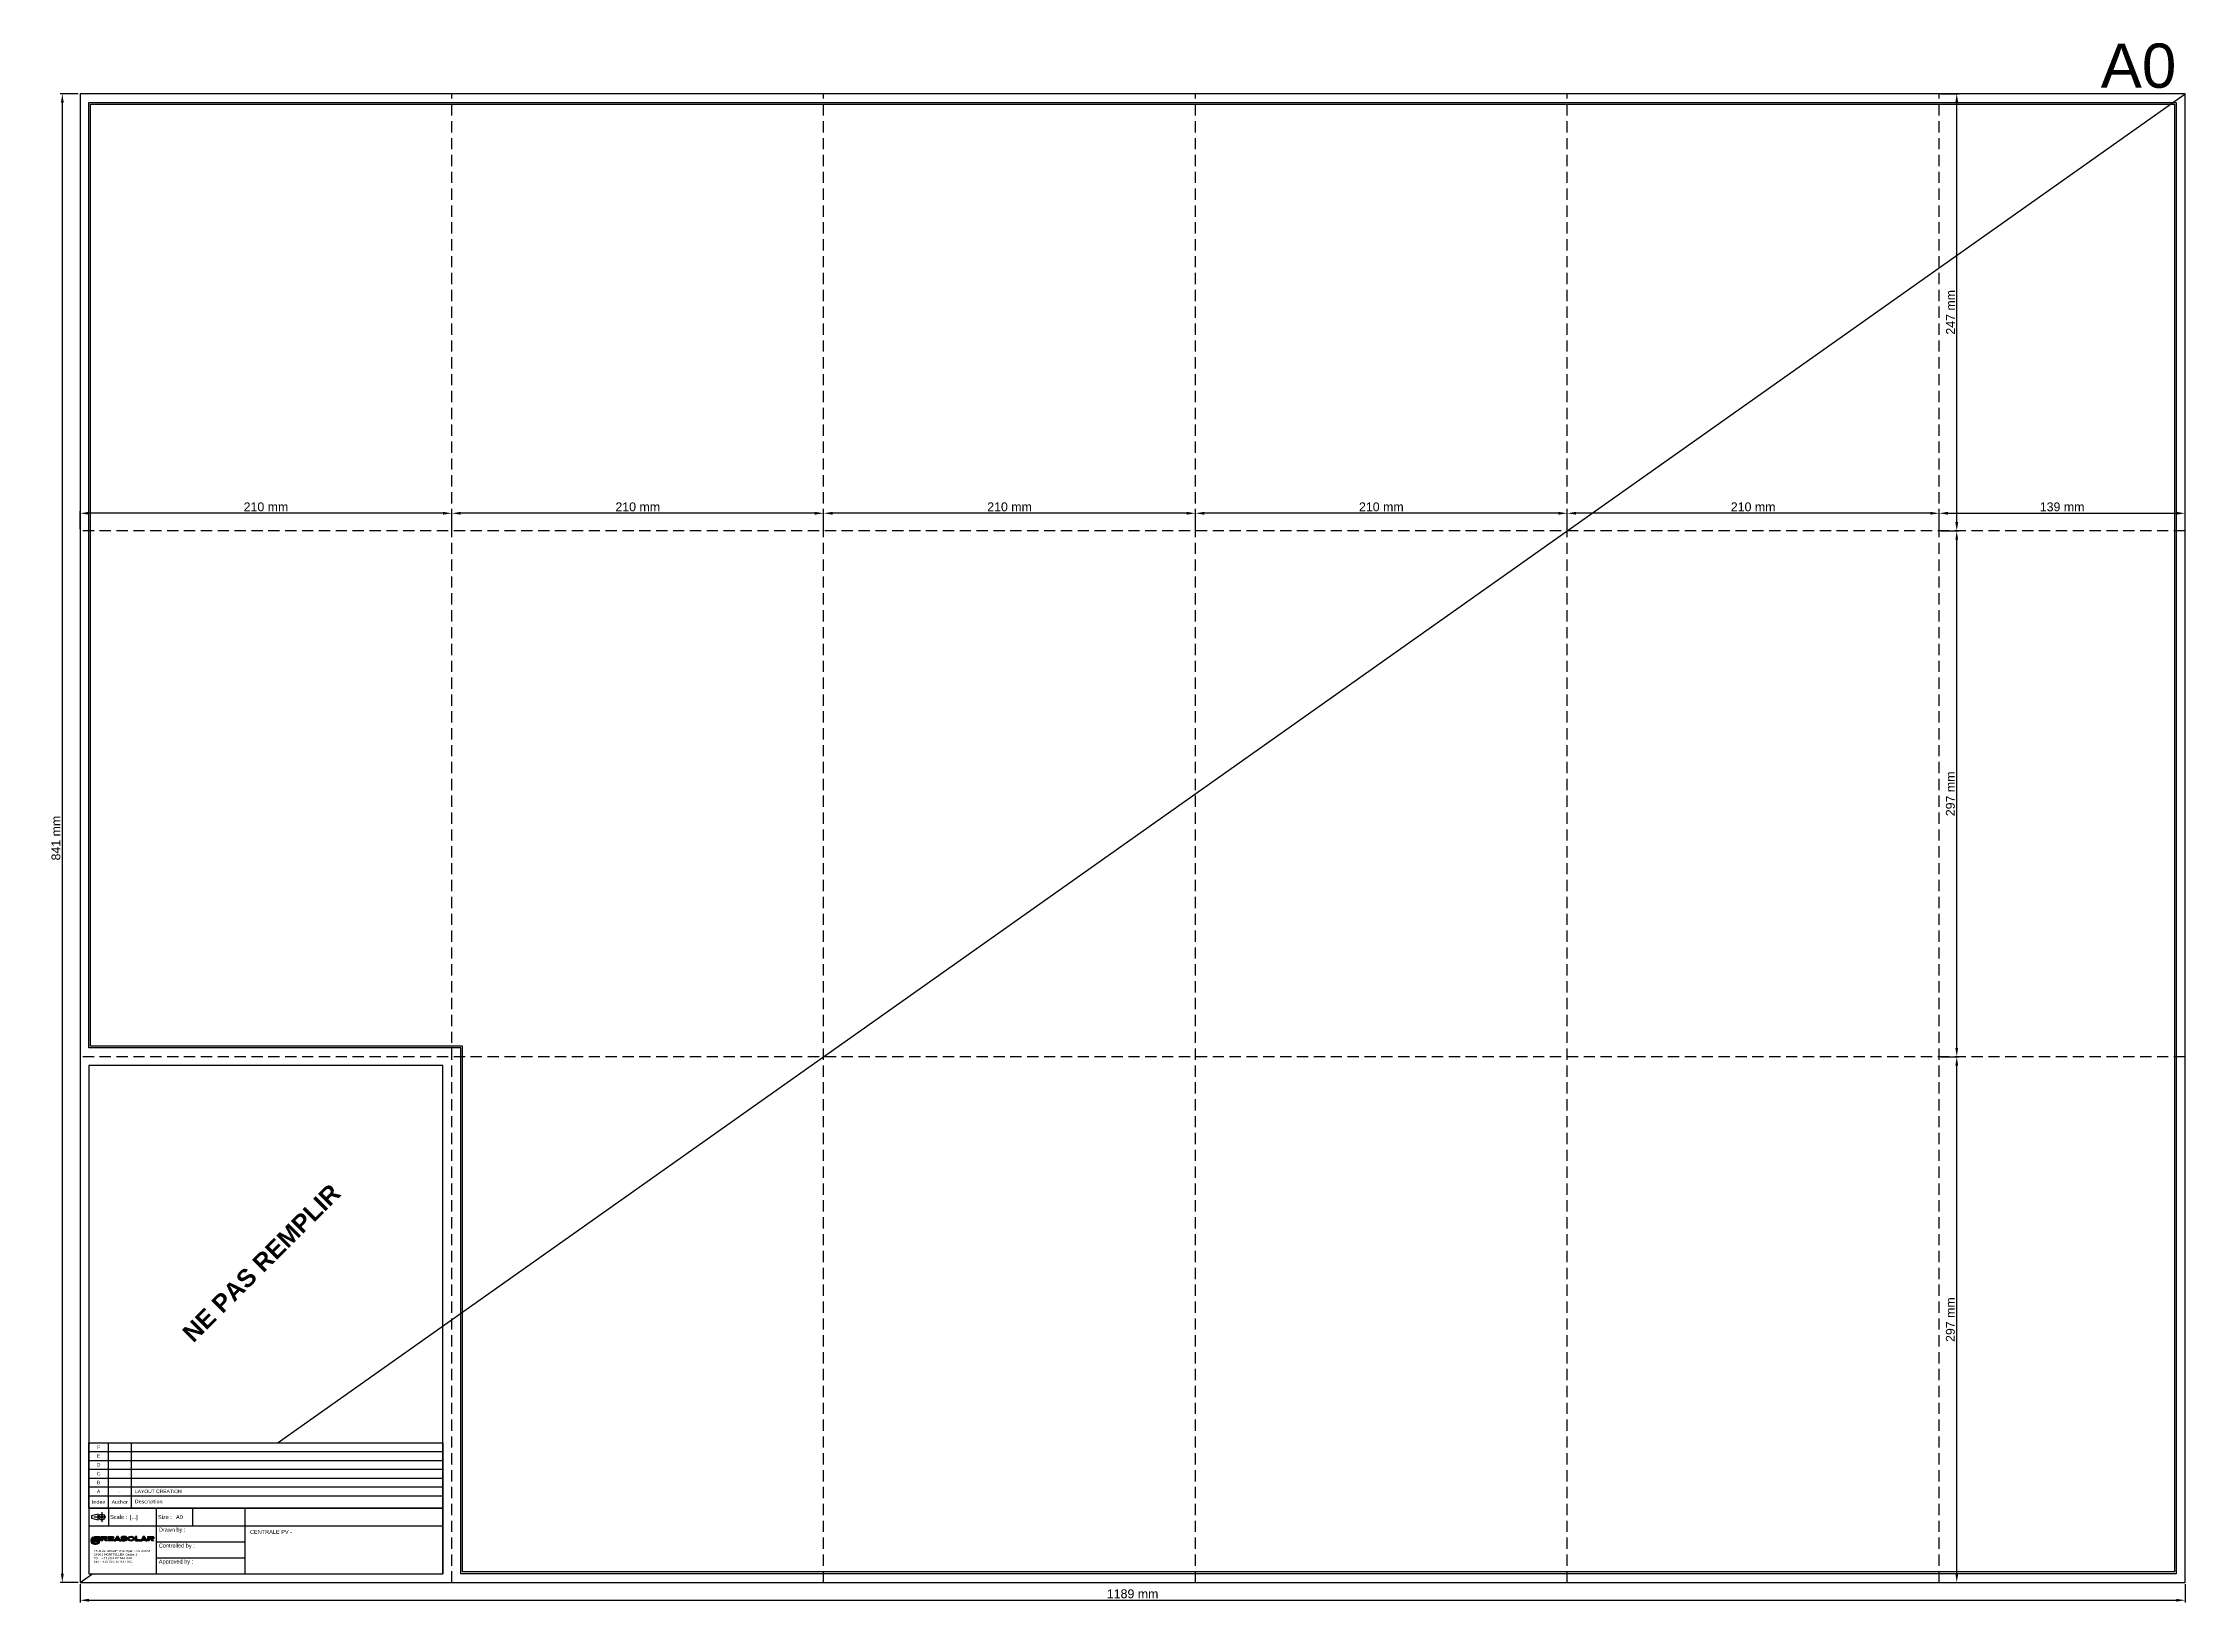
# Model space of a CAD drawing. Header units: millimetres. Extents: x -5397 to -3811, y -14 to 3249.
# Drawn here: x -5021 to -3811, y -14 to 870 of the extents above; entities that cross this region are included whole.
import ezdxf
from ezdxf.enums import TextEntityAlignment as Align

# ---------------------------------------------------------------- set-up
doc = ezdxf.new("R2010")
doc.units = ezdxf.units.MM
doc.set_wipeout_variables(frame=1)
doc.header["$PDMODE"] = 35
doc.header["$PDSIZE"] = 0.5
doc.linetypes.add('AXES', pattern=[0.8, 0.5, -0.1, 0.1, -0.1])
doc.linetypes.add('CACHE', pattern=[9.525, 6.35, -3.175])
for name, color, linetype in [('UBS-900-Cartouche', 7, 'Continuous'), ('UBS-900-Impression (Dimension)', 8, 'Continuous'), ('UBS-900-Impression (Format)', 251, 'Continuous')]:
    doc.layers.add(name, color=color, linetype=linetype)
doc.layers.add('UBS-900-Fenêtre de présentation', color=210, linetype='Continuous', plot=False)
doc.layers.add('UBS-900-Non imprimable', color=130, linetype='Continuous', plot=False)
doc.layers.add('UBS-900-Impression (Pliage)', color=9, linetype='CACHE', transparency=0.6)
doc.styles.get("Standard").update_dxf_attribs({"font": 'arial.ttf'})
doc.styles.add('UBS-Style de texte', font='verdana.ttf')
doc.dimstyles.new('ISO-25', dxfattribs={"dimtxt": 2.5, "dimasz": 2.5, "dimexe": 1.25, "dimexo": 0.625, "dimtad": 1, "dimtxsty": 'Standard', "dimcen": 2.5, "dimadec": 0, "dimazin": 0, "dimtfac": 1, "dimtmove": 0, "dimatfit": 3, "dimfxl": 1, "dimarcsym": 0})

# ---------------------------------------------------------------- blocks, each defined once
blk = doc.blocks.new('*U28')
blk.add_wipeout([(0, 0), (200, 0), (200, 37), (0, 37)])
for p, q in [((0, 32), (0, 37)), ((0, 37), (11, 37)), ((11, 37), (24, 37)), ((11, 32), (11, 37)), ((24, 37), (200, 37)), ((24, 32), (24, 37)), ((200, 37), (200, 32)), ((0, 27), (0, 32)), ((0, 32), (11, 32)), ((0, 22), (0, 27)), ((0, 27), (11, 27)), ((11, 27), (11, 32)), ((11, 32), (24, 32)), ((11, 22), (11, 27)), ((11, 27), (24, 27)), ((24, 27), (24, 32)), ((24, 32), (200, 32)), ((24, 22), (24, 27)), ((24, 27), (200, 27)), ((200, 32), (200, 27)), ((200, 27), (200, 22)), ((0, 17), (0, 22)), ((0, 22), (11, 22)), ((0, 12), (0, 17)), ((0, 17), (11, 17)), ((11, 17), (11, 22)), ((11, 22), (24, 22)), ((11, 12), (11, 17)), ((11, 17), (24, 17)), ((24, 17), (24, 22)), ((24, 22), (200, 22)), ((24, 12), (24, 17)), ((24, 17), (200, 17)), ((200, 22), (200, 17)), ((200, 17), (200, 12)), ((0, 5), (0, 12)), ((0, 12), (11, 12)), ((0, 7), (11, 7)), ((0, 0), (0, 5)), ((11, 0), (0, 0)), ((11, 5), (11, 12)), ((11, 12), (24, 12)), ((11, 7), (24, 7)), ((11, 0), (11, 5)), ((24, 0), (11, 0)), ((24, 5), (24, 12)), ((24, 12), (200, 12)), ((24, 7), (200, 7)), ((24, 0), (24, 5)), ((200, 0), (24, 0)), ((200, 12), (200, 5)), ((200, 5), (200, 0))]:
    blk.add_line(p, q)
at = {"char_height": 2}
for s, width, gutter_width, insert, attachment_point in [('D', 2, 7.5, (5.5, 24.5), 5), ('E', 2, 7.5, (5.5, 29.5), 5), ('F', 2, 7.5, (5.5, 34.5), 5), ('C', 2, 7.5, (5.5, 19.5), 5), ('B', 2, 7.5, (5.5, 14.5), 5), ('{\\fVerdana|b0|i0|c0|p34;Index}', 9, 12.5, (5.5, 3.5), 5), ('A', 2, 7.5, (5.5, 9.5), 5), ('{\\fVerdana|b0|i0|c0|p34;Author}', 9, 12.5, (17.5, 3.5), 5), ('{\\fVerdana|b0|i0|c0|p34;Description}', 9, 12.5, (26, 3.5), 4)]:
    blk.add_mtext_dynamic_manual_height_columns(s, width=width, gutter_width=gutter_width, heights=[0], dxfattribs=dict(at, insert=insert, attachment_point=attachment_point))
for tag, p in [('AUTEUR_D', (17.5, 24.5)), ('AUTEUR_F', (17.5, 34.5)), ('AUTEUR_E', (17.5, 29.5)), ('AUTEUR_C', (17.5, 19.5)), ('AUTEUR_B', (17.5, 14.5)), ('AUTEUR_A', (17.5, 9.5))]:
    blk.add_attdef(tag, text='', height=2).set_placement(p, align=Align.MIDDLE_CENTER)
for tag, p in [('MODIFICATIONS_IND_F', (26, 34.5)), ('MODIFICATIONS_IND_E', (26, 29.5)), ('MODIFICATIONS_IND_D', (26, 24.5)), ('MODIFICATIONS_IND_C', (26, 19.5)), ('MODIFICATIONS_IND_B', (26, 14.5)), ('MODIFICATIONS_IND_A', (26, 9.5))]:
    blk.add_attdef(tag, text='', height=2).set_placement(p, align=Align.MIDDLE_LEFT)
blk = doc.blocks.new('*D2')
at = {"layer": 'Defpoints', "color": 0, "transparency": 16777216}
for p in [(-10, 841), (0, 841), (0, 0)]:
    blk.add_point(p, dxfattribs=at)
at = {"layer": 'UBS-900-Impression (Dimension)', "color": 0, "lineweight": -2, "transparency": 16777216}
for p, q in [((-1, 841), (-11.3, 841)), ((-10, 5), (-10, 836)), ((-1, 0), (-11.3, 0))]:
    blk.add_line(p, q, dxfattribs=at)
at = {"layer": 'UBS-900-Impression (Dimension)', "color": 0, "transparency": 16777216}
for points in [[(-10.8, 836), (-9.2, 836), (-10, 841)], [(-10.8, 5), (-9.2, 5), (-10, 0)]]:
    blk.add_solid(points, dxfattribs=at)
at = {"layer": 'UBS-900-Impression (Dimension)', "color": 0, "transparency": 16777216, "insert": (-13.6, 420.5), "char_height": 5, "attachment_point": 5, "rotation": 90}
blk.add_mtext('841 mm', dxfattribs=at)
blk = doc.blocks.new('*D168')
at = {"layer": 'Defpoints', "color": 0, "transparency": 16777216}
for p in [(0, 0), (1189, 0), (1189, -10)]:
    blk.add_point(p, dxfattribs=at)
at = {"layer": 'UBS-900-Impression (Dimension)', "color": 0, "lineweight": -2, "transparency": 16777216}
for p, q in [((0, -1), (0, -11.2)), ((5, -10), (1184, -10)), ((1189, -1), (1189, -11.2))]:
    blk.add_line(p, q, dxfattribs=at)
at = {"layer": 'UBS-900-Impression (Dimension)', "color": 0, "transparency": 16777216}
for points in [[(5, -9.2), (5, -10.8), (0, -10)], [(1184, -9.2), (1184, -10.8), (1189, -10)]]:
    blk.add_solid(points, dxfattribs=at)
at = {"layer": 'UBS-900-Impression (Dimension)', "color": 0, "transparency": 16777216, "insert": (594.5, -6.4), "char_height": 5, "attachment_point": 5}
blk.add_mtext('1189 mm', dxfattribs=at)
blk = doc.blocks.new('*D169')
at = {"layer": 'Defpoints', "color": 0, "transparency": 16777216}
for p in [(1050, 297), (1060, 297), (1050, 0)]:
    blk.add_point(p, dxfattribs=at)
at = {"layer": 'UBS-900-Impression (Dimension)', "color": 0, "lineweight": -2, "transparency": 16777216}
for p, q in [((1051, 297), (1061.2, 297)), ((1060, 5), (1060, 292)), ((1051, 0), (1061.2, 0))]:
    blk.add_line(p, q, dxfattribs=at)
at = {"layer": 'UBS-900-Impression (Dimension)', "color": 0, "transparency": 16777216}
for points in [[(1059.2, 292), (1060.8, 292), (1060, 297)], [(1059.2, 5), (1060.8, 5), (1060, 0)]]:
    blk.add_solid(points, dxfattribs=at)
at = {"layer": 'UBS-900-Impression (Dimension)', "color": 0, "transparency": 16777216, "insert": (1056.4, 148.5), "char_height": 5, "attachment_point": 5, "rotation": 90}
blk.add_mtext('297 mm', dxfattribs=at)
blk = doc.blocks.new('*D170')
at = {"layer": 'Defpoints', "color": 0, "transparency": 16777216}
for p in [(1050, 841), (1060, 841), (1050, 594)]:
    blk.add_point(p, dxfattribs=at)
at = {"layer": 'UBS-900-Impression (Dimension)', "color": 0, "lineweight": -2, "transparency": 16777216}
for p, q in [((1051, 841), (1061.2, 841)), ((1060, 599), (1060, 836)), ((1051, 594), (1061.2, 594))]:
    blk.add_line(p, q, dxfattribs=at)
at = {"layer": 'UBS-900-Impression (Dimension)', "color": 0, "transparency": 16777216}
for points in [[(1059.2, 836), (1060.8, 836), (1060, 841)], [(1059.2, 599), (1060.8, 599), (1060, 594)]]:
    blk.add_solid(points, dxfattribs=at)
at = {"layer": 'UBS-900-Impression (Dimension)', "color": 0, "transparency": 16777216, "insert": (1056.5, 717.5), "char_height": 5, "attachment_point": 5, "rotation": 90}
blk.add_mtext('247 mm', dxfattribs=at)
blk = doc.blocks.new('*D171')
at = {"layer": 'Defpoints', "color": 0, "transparency": 16777216}
for p in [(1050, 594), (1060, 594), (1050, 297)]:
    blk.add_point(p, dxfattribs=at)
at = {"layer": 'UBS-900-Impression (Dimension)', "color": 0, "lineweight": -2, "transparency": 16777216}
for p, q in [((1051, 594), (1061.2, 594)), ((1060, 302), (1060, 589)), ((1051, 297), (1061.2, 297))]:
    blk.add_line(p, q, dxfattribs=at)
at = {"layer": 'UBS-900-Impression (Dimension)', "color": 0, "transparency": 16777216}
for points in [[(1059.2, 589), (1060.8, 589), (1060, 594)], [(1059.2, 302), (1060.8, 302), (1060, 297)]]:
    blk.add_solid(points, dxfattribs=at)
at = {"layer": 'UBS-900-Impression (Dimension)', "color": 0, "transparency": 16777216, "insert": (1056.4, 445.5), "char_height": 5, "attachment_point": 5, "rotation": 90}
blk.add_mtext('297 mm', dxfattribs=at)
blk = doc.blocks.new('*D172')
at = {"layer": 'Defpoints', "color": 0, "transparency": 16777216}
for p in [(1050, 594), (1189, 604), (1189, 594)]:
    blk.add_point(p, dxfattribs=at)
at = {"layer": 'UBS-900-Impression (Dimension)', "color": 0, "lineweight": -2, "transparency": 16777216}
for p, q in [((1050, 595), (1050, 605.2)), ((1189, 595), (1189, 605.2)), ((1055, 604), (1184, 604))]:
    blk.add_line(p, q, dxfattribs=at)
at = {"layer": 'UBS-900-Impression (Dimension)', "color": 0, "transparency": 16777216}
for points in [[(1055, 604.8), (1055, 603.2), (1050, 604)], [(1184, 604.8), (1184, 603.2), (1189, 604)]]:
    blk.add_solid(points, dxfattribs=at)
at = {"layer": 'UBS-900-Impression (Dimension)', "color": 0, "transparency": 16777216, "insert": (1119.5, 607.6), "char_height": 5, "attachment_point": 5}
blk.add_mtext('139 mm', dxfattribs=at)
blk = doc.blocks.new('*D173')
at = {"layer": 'Defpoints', "color": 0, "transparency": 16777216}
for p in [(840, 604), (840, 594), (1050, 594)]:
    blk.add_point(p, dxfattribs=at)
at = {"layer": 'UBS-900-Impression (Dimension)', "color": 0, "lineweight": -2, "transparency": 16777216}
for p, q in [((840, 595), (840, 605.2)), ((1050, 595), (1050, 605.2)), ((1045, 604), (845, 604))]:
    blk.add_line(p, q, dxfattribs=at)
at = {"layer": 'UBS-900-Impression (Dimension)', "color": 0, "transparency": 16777216}
for points in [[(845, 604.8), (845, 603.2), (840, 604)], [(1045, 604.8), (1045, 603.2), (1050, 604)]]:
    blk.add_solid(points, dxfattribs=at)
at = {"layer": 'UBS-900-Impression (Dimension)', "color": 0, "transparency": 16777216, "insert": (945, 607.6), "char_height": 5, "attachment_point": 5}
blk.add_mtext('210 mm', dxfattribs=at)
blk = doc.blocks.new('*D174')
at = {"layer": 'Defpoints', "color": 0, "transparency": 16777216}
for p in [(630, 604), (630, 594), (840, 594)]:
    blk.add_point(p, dxfattribs=at)
at = {"layer": 'UBS-900-Impression (Dimension)', "color": 0, "lineweight": -2, "transparency": 16777216}
for p, q in [((630, 595), (630, 605.2)), ((840, 595), (840, 605.2)), ((835, 604), (635, 604))]:
    blk.add_line(p, q, dxfattribs=at)
at = {"layer": 'UBS-900-Impression (Dimension)', "color": 0, "transparency": 16777216}
for points in [[(635, 604.8), (635, 603.2), (630, 604)], [(835, 604.8), (835, 603.2), (840, 604)]]:
    blk.add_solid(points, dxfattribs=at)
at = {"layer": 'UBS-900-Impression (Dimension)', "color": 0, "transparency": 16777216, "insert": (735, 607.6), "char_height": 5, "attachment_point": 5}
blk.add_mtext('210 mm', dxfattribs=at)
blk = doc.blocks.new('*D175')
at = {"layer": 'Defpoints', "color": 0, "transparency": 16777216}
for p in [(420, 604), (420, 594), (630, 594)]:
    blk.add_point(p, dxfattribs=at)
at = {"layer": 'UBS-900-Impression (Dimension)', "color": 0, "lineweight": -2, "transparency": 16777216}
for p, q in [((420, 595), (420, 605.2)), ((630, 595), (630, 605.2)), ((625, 604), (425, 604))]:
    blk.add_line(p, q, dxfattribs=at)
at = {"layer": 'UBS-900-Impression (Dimension)', "color": 0, "transparency": 16777216}
for points in [[(425, 604.8), (425, 603.2), (420, 604)], [(625, 604.8), (625, 603.2), (630, 604)]]:
    blk.add_solid(points, dxfattribs=at)
at = {"layer": 'UBS-900-Impression (Dimension)', "color": 0, "transparency": 16777216, "insert": (525, 607.6), "char_height": 5, "attachment_point": 5}
blk.add_mtext('210 mm', dxfattribs=at)
blk = doc.blocks.new('*D176')
at = {"layer": 'Defpoints', "color": 0, "transparency": 16777216}
for p in [(210, 604), (210, 594), (420, 594)]:
    blk.add_point(p, dxfattribs=at)
at = {"layer": 'UBS-900-Impression (Dimension)', "color": 0, "lineweight": -2, "transparency": 16777216}
for p, q in [((210, 595), (210, 605.2)), ((420, 595), (420, 605.2)), ((415, 604), (215, 604))]:
    blk.add_line(p, q, dxfattribs=at)
at = {"layer": 'UBS-900-Impression (Dimension)', "color": 0, "transparency": 16777216}
for points in [[(215, 604.8), (215, 603.2), (210, 604)], [(415, 604.8), (415, 603.2), (420, 604)]]:
    blk.add_solid(points, dxfattribs=at)
at = {"layer": 'UBS-900-Impression (Dimension)', "color": 0, "transparency": 16777216, "insert": (315, 607.6), "char_height": 5, "attachment_point": 5}
blk.add_mtext('210 mm', dxfattribs=at)
blk = doc.blocks.new('*D177')
at = {"layer": 'Defpoints', "color": 0, "transparency": 16777216}
for p in [(0, 604), (0, 594), (210, 594)]:
    blk.add_point(p, dxfattribs=at)
at = {"layer": 'UBS-900-Impression (Dimension)', "color": 0, "lineweight": -2, "transparency": 16777216}
for p, q in [((0, 595), (0, 605.2)), ((210, 595), (210, 605.2)), ((205, 604), (5, 604))]:
    blk.add_line(p, q, dxfattribs=at)
at = {"layer": 'UBS-900-Impression (Dimension)', "color": 0, "transparency": 16777216}
for points in [[(5, 604.8), (5, 603.2), (0, 604)], [(205, 604.8), (205, 603.2), (210, 604)]]:
    blk.add_solid(points, dxfattribs=at)
at = {"layer": 'UBS-900-Impression (Dimension)', "color": 0, "transparency": 16777216, "insert": (105, 607.6), "char_height": 5, "attachment_point": 5}
blk.add_mtext('210 mm', dxfattribs=at)
blk = doc.blocks.new('80-4_URBASOLAR (Logo Cartouche)')
at = {"true_color": 0x29364b, "transparency": 33554687}
h = blk.add_hatch(color=159, dxfattribs=at)
h.dxf.hatch_style = 1
edge = h.paths.add_edge_path()
edge.add_line((2.4, 17.9), (2.4, 15.4))
edge.add_arc((3.5, 15.4), 1.08, 179.7688, 270.6844)
edge.add_line((3.5, 14.3), (3.8, 14.3))
edge.add_arc((3.9, 15.4), 1.07, 268.6927, 360.8542)
edge.add_line((4.9, 15.4), (4.9, 17.2))
edge.add_line((4.9, 17.2), (4.2, 16.6))
edge.add_line((4.2, 16.6), (4.2, 15.4))
edge.add_arc((3.8, 15.4), 0.391, -84.9206, 2.8182, ccw=False)
edge.add_line((3.8, 15), (3.5, 15))
edge.add_arc((3.5, 15.4), 0.395, 177.6527, 264.4497, ccw=False)
edge.add_line((3.1, 15.4), (3.1, 18.1))
edge.add_line((3.1, 18.1), (6, 18.1))
edge.add_line((6, 18.1), (6, 15.4))
edge.add_arc((3.9, 15.5), 2.11, 277.3123, 358.3616, ccw=False)
edge.add_line((4.2, 13.4), (3.1, 13.4))
edge.add_arc((3.3, 15.4), 2.05, 180.1719, 264.1542, ccw=False)
edge.add_line((1.3, 15.4), (1.3, 16.2))
edge.add_arc((3.3, 16.1), 1.99, 116.0951, 176.8831, ccw=False)
h = blk.add_hatch(color=159, dxfattribs=at)
h.dxf.hatch_style = 1
edge = h.paths.add_edge_path()
edge.add_line((7.6, 15.5), (6.9, 15.5))
edge.add_line((6.9, 15.5), (6.9, 18.1))
edge.add_line((6.9, 18.1), (9.2, 18.1))
edge.add_arc((9.2, 16.6), 1.5, 64.8747, 89.5788, ccw=False)
edge.add_arc((9.5, 17.3), 0.772, -58.2681, 61.7763, ccw=False)
edge.add_arc((9.3, 17.7), 1.23, 272.6879, 298.299, ccw=False)
edge.add_line((9.4, 16.5), (10.3, 15.5))
edge.add_line((10.3, 15.5), (9.3, 15.5))
edge.add_line((9.3, 15.5), (8.4, 16.5))
edge.add_line((8.4, 16.5), (7.6, 16.5))
edge.add_line((7.6, 16.5), (7.6, 15.5))
edge = h.paths.add_edge_path(flags=16)
edge.add_line((7.6, 17.1), (9.2, 17.1))
edge.add_arc((9.2, 17.5), 0.417, 272.4217, 294.2833)
edge.add_arc((9.3, 17.3), 0.224, 294.5222, 425.4778)
edge.add_arc((9.2, 17.1), 0.43, 70.8408, 91.7055)
edge.add_line((9.2, 17.5), (7.6, 17.5))
edge.add_line((7.6, 17.5), (7.6, 17.1))
h = blk.add_hatch(color=159, dxfattribs=at)
h.dxf.hatch_style = 1
edge = h.paths.add_edge_path()
edge.add_line((10.8, 15.5), (10.8, 18.1))
edge.add_line((10.8, 18.1), (13.1, 18.1))
edge.add_arc((13.1, 16.6), 1.53, 66.8935, 90.7956, ccw=False)
edge.add_arc((13.4, 17.4), 0.649, -61.1786, 61.8798, ccw=False)
edge.add_arc((13.6, 16.2), 0.664, -75.4409, 75.1438, ccw=False)
edge.add_arc((13.1, 17.4), 1.91, 270.2096, 288.2387, ccw=False)
edge.add_line((13.1, 15.5), (10.8, 15.5))
edge = h.paths.add_edge_path(flags=16)
edge.add_line((11.5, 17.1), (13.1, 17.1))
edge.add_arc((13.1, 17.5), 0.417, 272.4217, 294.2833)
edge.add_arc((13.2, 17.3), 0.224, 294.5222, 425.4778)
edge.add_arc((13.1, 17.1), 0.43, 70.8408, 91.7055)
edge.add_line((13.1, 17.5), (11.5, 17.5))
edge.add_line((11.5, 17.5), (11.5, 17.1))
edge = h.paths.add_edge_path(flags=16)
edge.add_line((11.5, 16.1), (13.1, 16.1))
edge.add_arc((13.1, 16.5), 0.417, 272.4217, 294.2833)
edge.add_arc((13.2, 16.3), 0.224, 294.5222, 425.4778)
edge.add_arc((13.1, 16.1), 0.43, 70.8408, 91.7055)
edge.add_line((13.1, 16.5), (11.5, 16.5))
edge.add_line((11.5, 16.5), (11.5, 16.1))
h = blk.add_hatch(color=159, dxfattribs=at)
h.dxf.hatch_style = 1
h.paths.add_polyline_path([(16.9, 16), (17.2, 15.5), (18, 15.5), (16.6, 18.1), (15.7, 18.1), (14.3, 15.5), (15.1, 15.5), (15.4, 16)])
h.paths.add_polyline_path([(15.7, 16.5), (16.7, 16.5), (16.2, 17.5)], flags=16)
at = {"true_color": 0xa22f15, "transparency": 33554687}
h = blk.add_hatch(color=24, dxfattribs=at)
h.dxf.hatch_style = 1
edge = h.paths.add_edge_path()
edge.add_line((18.2, 16.3), (19, 16.3))
edge.add_arc((19.6, 16.7), 0.749, 211.131, 270.5922)
edge.add_line((19.6, 15.9), (20.2, 15.9))
edge.add_arc((20.1, 17), 1.05, 275.7284, 300.2601)
edge.add_arc((20.5, 16.2), 0.212, 294.1061, 409.7248)
edge.add_arc((20.4, 16.2), 0.314, 49.1228, 89.9412)
edge.add_line((20.4, 16.5), (19.5, 16.5))
edge.add_arc((19.6, 18.9), 2.47, 249.3662, 266.9884, ccw=False)
edge.add_arc((19, 17.3), 0.759, 188.4463, 244.53, ccw=False)
edge.add_line((18.3, 17.2), (18.3, 17.5))
edge.add_arc((19, 17.3), 0.687, 117.4448, 170.8136, ccw=False)
edge.add_arc((19.6, 16), 2.15, 91.0229, 115.5849, ccw=False)
edge.add_line((19.5, 18.2), (20.3, 18.2))
edge.add_arc((20.2, 16.5), 1.65, 64.2727, 88.1261, ccw=False)
edge.add_arc((20.6, 17.3), 0.842, 6.7056, 63.5475, ccw=False)
edge.add_line((21.4, 17.4), (20.7, 17.4))
edge.add_arc((20.2, 17.1), 0.57, 28.5973, 88.4984)
edge.add_line((20.2, 17.6), (19.6, 17.6))
edge.add_arc((19.7, 16.5), 1.12, 95.1857, 118.0172)
edge.add_arc((19.2, 17.3), 0.203, 116.7802, 236.2079)
edge.add_arc((19.5, 18.1), 0.999, 245.0277, 271.2441)
edge.add_line((19.6, 17.1), (20.4, 17.1))
edge.add_arc((20.4, 15.3), 1.81, 65.1072, 89.5248, ccw=False)
edge.add_arc((20.7, 16.3), 0.754, -52.7661, 52.7661, ccw=False)
edge.add_arc((20.1, 17.3), 1.88, 270.7076, 304.2492, ccw=False)
edge.add_line((20.2, 15.4), (19.5, 15.4))
edge.add_arc((19.5, 17.3), 1.9, 239.7191, 270.1305, ccw=False)
edge.add_arc((19, 16.2), 0.737, 178.3924, 235.1538, ccw=False)
at = {"true_color": 0x29364b, "transparency": 33554687}
h = blk.add_hatch(color=159, dxfattribs=at)
h.dxf.hatch_style = 1
edge = h.paths.add_edge_path()
edge.add_ellipse((23.8, 16.8), major_axis=(1.87, 0), ratio=0.744921, start_angle=0, end_angle=360)
edge = h.paths.add_edge_path(flags=17)
edge.add_ellipse((23.8, 16.8), major_axis=(1.12, 0), ratio=0.734047, start_angle=0, end_angle=360)
h = blk.add_hatch(color=159, dxfattribs=at)
h.dxf.hatch_style = 1
h.paths.add_polyline_path([(26.3, 18.1), (26.3, 15.5), (29.2, 15.5), (29.2, 16.1), (27, 16.1), (27, 18.1)])
h = blk.add_hatch(color=159, dxfattribs=at)
h.dxf.hatch_style = 1
h.paths.add_polyline_path([(31.9, 16), (32.1, 15.5), (32.9, 15.5), (31.5, 18.1), (30.7, 18.1), (29.3, 15.5), (30, 15.5), (30.3, 16)])
h.paths.add_polyline_path([(30.6, 16.5), (31.6, 16.5), (31.1, 17.5)], flags=16)
h = blk.add_hatch(color=159, dxfattribs=at)
h.dxf.hatch_style = 1
edge = h.paths.add_edge_path()
edge.add_line((34, 15.5), (33.3, 15.5))
edge.add_line((33.3, 15.5), (33.3, 18.1))
edge.add_line((33.3, 18.1), (35.7, 18.1))
edge.add_arc((35.6, 16.6), 1.5, 64.8747, 89.5788, ccw=False)
edge.add_arc((35.9, 17.3), 0.772, -58.2681, 61.7763, ccw=False)
edge.add_arc((35.7, 17.7), 1.23, 272.6879, 298.299, ccw=False)
edge.add_line((35.8, 16.5), (36.7, 15.5))
edge.add_line((36.7, 15.5), (35.7, 15.5))
edge.add_line((35.7, 15.5), (34.9, 16.5))
edge.add_line((34.9, 16.5), (34, 16.5))
edge.add_line((34, 16.5), (34, 15.5))
edge = h.paths.add_edge_path(flags=16)
edge.add_line((34, 17.1), (35.7, 17.1))
edge.add_arc((35.6, 17.5), 0.417, 272.4217, 294.2833)
edge.add_arc((35.7, 17.3), 0.224, 294.5222, 425.4778)
edge.add_arc((35.7, 17.1), 0.43, 70.8408, 91.7055)
edge.add_line((35.7, 17.5), (34, 17.5))
edge.add_line((34, 17.5), (34, 17.1))
at = {"color": 159, "true_color": 0x29364b, "transparency": 33554687}
blk.add_lwpolyline([(2.4, 17.9), (2.4, 15.4, 0.418902), (3.5, 14.3), (3.8, 14.3, 0.425307), (4.9, 15.4), (4.9, 17.2), (4.2, 16.6), (4.2, 15.4, -0.402701), (3.8, 15), (3.5, 15, -0.397933), (3.1, 15.4), (3.1, 18.1), (6, 18.1), (6, 15.4, -0.369164), (4.2, 13.4), (3.1, 13.4, -0.383775), (1.3, 15.4), (1.3, 16.2, -0.271638), (2.4, 17.9)], format="xyb", dxfattribs=at)
for points in [[(7.6, 15.5), (6.9, 15.5), (6.9, 18.1), (9.2, 18.1, -0.108211), (9.8, 18, -0.577608), (9.9, 16.6, -0.112217), (9.4, 16.5), (10.3, 15.5), (9.3, 15.5), (8.4, 16.5), (7.6, 16.5)], [(7.6, 17.1), (9.2, 17.1, 0.09568), (9.4, 17.1, 0.642947), (9.4, 17.5, 0.091292), (9.2, 17.5), (7.6, 17.5)], [(10.8, 15.5), (10.8, 18.1), (13.1, 18.1, -0.104672), (13.7, 18, -0.595283), (13.7, 16.8, -0.771388), (13.7, 15.6, -0.078829), (13.1, 15.5)], [(11.5, 17.1), (13.1, 17.1, 0.09568), (13.3, 17.1, 0.642947), (13.3, 17.5, 0.091292), (13.1, 17.5), (11.5, 17.5)], [(11.5, 16.1), (13.1, 16.1, 0.09568), (13.3, 16.1, 0.642947), (13.3, 16.5, 0.091292), (13.1, 16.5), (11.5, 16.5)], [(34, 15.5), (33.3, 15.5), (33.3, 18.1), (35.7, 18.1, -0.108211), (36.3, 18, -0.577608), (36.3, 16.6, -0.112217), (35.8, 16.5), (36.7, 15.5), (35.7, 15.5), (34.9, 16.5), (34, 16.5)], [(34, 17.1), (35.7, 17.1, 0.09568), (35.8, 17.1, 0.642947), (35.8, 17.5, 0.091292), (35.7, 17.5), (34, 17.5)]]:
    blk.add_lwpolyline(points, format="xyb", close=True, dxfattribs=at)
for points in [[(16.9, 16), (17.2, 15.5), (18, 15.5), (16.6, 18.1), (15.7, 18.1), (14.3, 15.5), (15.1, 15.5), (15.4, 16)], [(26.3, 18.1), (26.3, 15.5), (29.2, 15.5), (29.2, 16.1), (27, 16.1), (27, 18.1)], [(31.9, 16), (32.1, 15.5), (32.9, 15.5), (31.5, 18.1), (30.7, 18.1), (29.3, 15.5), (30, 15.5), (30.3, 16)]]:
    blk.add_lwpolyline(points, close=True, dxfattribs=at)
for points in [[(15.7, 16.5), (16.7, 16.5), (16.2, 17.5), (15.7, 16.5)], [(30.6, 16.5), (31.6, 16.5), (31.1, 17.5), (30.6, 16.5)]]:
    blk.add_lwpolyline(points, dxfattribs=at)
at = {"color": 24, "true_color": 0xa22f15, "transparency": 33554687}
blk.add_lwpolyline([(18.2, 16.3), (19, 16.3, 0.265431), (19.6, 15.9), (20.2, 15.9, 0.10745), (20.6, 16, 0.552136), (20.6, 16.4, 0.180011), (20.4, 16.5), (19.5, 16.5, -0.077043), (18.7, 16.6, -0.249716), (18.3, 17.2), (18.3, 17.5, -0.237168), (18.6, 18, -0.107584), (19.5, 18.2), (20.3, 18.2, -0.104457), (20.9, 18, -0.253233), (21.4, 17.4), (20.7, 17.4, 0.267487), (20.2, 17.6), (19.6, 17.6, 0.099952), (19.1, 17.5, 0.574025), (19.1, 17.2, 0.114892), (19.6, 17.1), (20.4, 17.1, -0.106946), (21.2, 16.9, -0.496036), (21.2, 15.7, -0.147407), (20.2, 15.4), (19.5, 15.4, -0.133479), (18.5, 15.6, -0.25286)], format="xyb", close=True, dxfattribs=at)
for points in [[(19.5, 17.6), (20.4, 17.6)], [(19.5, 17.1), (20.4, 17.1)], [(19.5, 16.5), (20.4, 16.5)], [(19.5, 15.9), (20.4, 15.9)], [(20.7, 17.4), (21.4, 17.4)]]:
    blk.add_lwpolyline(points, dxfattribs=at)
at = {"color": 159, "true_color": 0x29364b, "transparency": 33554687}
for major_axis, ratio in [((1.87, 0), 0.744921), ((1.12, 0), 0.734047)]:
    blk.add_ellipse((23.8, 16.8), major_axis=major_axis, ratio=ratio, dxfattribs=at)
at = {"color": 159, "true_color": 0x29364b, "transparency": 33554687, "insert": (2.8, 3), "char_height": 1.2, "attachment_point": 7, "style": 'UBS-Style de texte'}
blk.add_mtext_dynamic_manual_height_columns('\\pxqj;75 Allée Wilhelm Roentgen - CS 40935\\P34961 MONTPELLIER Cedex 2\\PTél : +33 (0)4 67 644 644\\PFax : +33 (0)4 67 837 931', width=32.5, gutter_width=0.45, heights=[0], dxfattribs=at)
blk = doc.blocks.new('*U268')
at = {"layer": 'UBS-900-Fenêtre de présentation', "color": 1, "transparency": 33554534, "insert": (102.5, 180.5), "char_height": 10, "attachment_point": 5, "rotation": 45}
blk.add_mtext_dynamic_manual_height_columns('\\pxqc;{\\fArial|b1|i0|c0|p34;NE PAS REMPLIR}', width=130, gutter_width=9, heights=[0], dxfattribs=at)
blk.add_wipeout([(5, 5), (205, 5), (205, 42), (5, 42)])
at = {"color": 7}
for p, q in [((5, 42), (205, 42)), ((16, 42), (16, 32)), ((43, 42), (43, 5)), ((63.5, 42), (63.5, 32)), ((93, 42), (93, 5)), ((205, 42), (205, 5)), ((5, 32), (205, 32)), ((43, 23), (93, 23)), ((43, 14), (93, 14))]:
    blk.add_line(p, q, dxfattribs=at)
for points in [[(1184, 5), (215, 5), (215, 302), (5, 302), (5, 836), (1184, 836)], [(5, 292), (5, 5), (205, 5), (205, 292)], [(6.5, 37.7), (6.5, 36.3), (10.2, 35.4), (10.2, 38.6)]]:
    blk.add_lwpolyline(points, close=True, dxfattribs=at)
at = {"color": 7, "linetype": 'AXES', "ltscale": 2}
for points in [[(14.5, 37), (10.2, 37), (7.7, 37)], [(12.3, 39.7), (12.3, 34.3)]]:
    blk.add_lwpolyline(points, dxfattribs=at)
at = {"color": 7}
for radius in [1.65, 0.65]:
    blk.add_circle((12.3, 37), radius, dxfattribs=at)
blk.add_blockref('80-4_URBASOLAR (Logo Cartouche)', (5, 8))
at = {"color": 7, "char_height": 2.25}
for s, width, insert, attachment_point in [('Scale :', 27, (17, 37), 4), ('Size :', 16, (44, 37), 4), ('Drawn by :', 48, (44.5, 31), 1), ('Approved by :', 48, (44.5, 13), 1), ('Controlled by :', 48, (44.5, 22), 1)]:
    blk.add_mtext_dynamic_manual_height_columns(s, width=width, gutter_width=12.5, heights=[0], dxfattribs=dict(at, insert=insert, attachment_point=attachment_point))
at = {"color": 7}
for tag, p in [('ECHELLE', (28.2, 37)), ('FORMAT', (54.2, 37)), ('PROJETEUR', (65, 25.8)), ('TITRE_1', (96, 28.6)), ('PROJET', (121.1, 28.6)), ('COMMUNE', (163.3, 28.6)), ('TITRE_2', (96, 21.9)), ('TITRE_3', (96, 15.1)), ('TITRE_4', (96, 8.4))]:
    blk.add_attdef(tag, text='', height=2.25, dxfattribs=at).set_placement(p, align=Align.MIDDLE_LEFT)
blk.add_attdef('DEPT', text='', height=2.25, dxfattribs=at).set_placement((202, 28.6), align=Align.MIDDLE_RIGHT)
blk = doc.blocks.new('80-2_Impression Cartouche (A0)')
at = {"color": 0}
blk.add_lwpolyline([(0, 0), (1189, 0), (1189, 841), (0, 841)], close=True, dxfattribs=at)
at = {"layer": 'UBS-900-Impression (Pliage)'}
for p, q in [((210, 0), (210, 841)), ((420, 0), (420, 841)), ((630, 0), (630, 841)), ((840, 0), (840, 841)), ((1050, 0), (1050, 841)), ((1189, 594), (0, 594)), ((1189, 297), (0, 297))]:
    blk.add_line(p, q, dxfattribs=at)
at = {"layer": 'UBS-900-Non imprimable', "color": 0}
blk.add_lwpolyline([(0, 0), (1189, 841)], dxfattribs=at)
at = {"layer": 'UBS-900-Impression (Dimension)'}
for base, p1, p2, override, picture, middle in [((-10, 841), (0, 0), (0, 841), {"dimtxt": 5, "dimasz": 5, "dimexo": 1, "dimgap": 1, "dimdec": 0, "dimzin": 0, "dimpost": ' mm'}, '*D2', (-13.6, 420.5)), ((1060, 841), (1050, 594), (1050, 841), {"dimtxt": 5, "dimasz": 5, "dimexo": 1, "dimgap": 1, "dimdec": 0, "dimzin": 0, "dimpost": ' mm', "dimtmove": 1}, '*D170', (1056.5, 717.5)), ((1060, 594), (1050, 297), (1050, 594), {"dimtxt": 5, "dimasz": 5, "dimexo": 1, "dimgap": 1, "dimdec": 0, "dimzin": 0, "dimpost": ' mm', "dimtmove": 1}, '*D171', (1056.4, 445.5)), ((1060, 297), (1050, 0), (1050, 297), {"dimtxt": 5, "dimasz": 5, "dimexo": 1, "dimgap": 1, "dimdec": 0, "dimzin": 0, "dimpost": ' mm'}, '*D169', (1056.4, 148.5))]:
    dim = blk.add_linear_dim(base=base, p1=p1, p2=p2, angle=90, dimstyle='ISO-25', override=override, dxfattribs=at)
    dim.commit()
    dim.dimension.update_dxf_attribs({"geometry": picture, "text_midpoint": middle})
for base, p1, p2, override, picture, middle in [((0, 604), (210, 594), (0, 594), {"dimtxt": 5, "dimasz": 5, "dimexo": 1, "dimgap": 1, "dimdec": 0, "dimzin": 0, "dimpost": ' mm', "dimtmove": 1}, '*D177', (105, 607.6)), ((210, 604), (420, 594), (210, 594), {"dimtxt": 5, "dimasz": 5, "dimexo": 1, "dimgap": 1, "dimdec": 0, "dimzin": 0, "dimpost": ' mm', "dimtmove": 1}, '*D176', (315, 607.6)), ((420, 604), (630, 594), (420, 594), {"dimtxt": 5, "dimasz": 5, "dimexo": 1, "dimgap": 1, "dimdec": 0, "dimzin": 0, "dimpost": ' mm', "dimtmove": 1}, '*D175', (525, 607.6)), ((630, 604), (840, 594), (630, 594), {"dimtxt": 5, "dimasz": 5, "dimexo": 1, "dimgap": 1, "dimdec": 0, "dimzin": 0, "dimpost": ' mm', "dimtmove": 1}, '*D174', (735, 607.6)), ((840, 604), (1050, 594), (840, 594), {"dimtxt": 5, "dimasz": 5, "dimexo": 1, "dimgap": 1, "dimdec": 0, "dimzin": 0, "dimpost": ' mm', "dimtmove": 1}, '*D173', (945, 607.6)), ((1189, 604), (1050, 594), (1189, 594), {"dimtxt": 5, "dimasz": 5, "dimexo": 1, "dimgap": 1, "dimdec": 0, "dimzin": 0, "dimpost": ' mm'}, '*D172', (1119.5, 607.6)), ((1189, -10), (0, 0), (1189, 0), {"dimtxt": 5, "dimasz": 5, "dimexo": 1, "dimgap": 1, "dimdec": 0, "dimzin": 0, "dimpost": ' mm'}, '*D168', (594.5, -6.4))]:
    dim = blk.add_linear_dim(base=base, p1=p1, p2=p2, dimstyle='ISO-25', override=override, dxfattribs=at)
    dim.commit()
    dim.dimension.update_dxf_attribs({"geometry": picture, "text_midpoint": middle})

msp = doc.modelspace()

# ---------------------------------------------------------------- block references
at = {"layer": 'UBS-900-Impression (Format)'}
msp.add_blockref('80-2_Impression Cartouche (A0)', (-5000, 0), dxfattribs=at)

# ---------------------------------------------------------------- texts
at = {"layer": 'UBS-900-Impression (Format)', "insert": (-3816, 844), "char_height": 25, "attachment_point": 9}
msp.add_mtext_dynamic_manual_height_columns('A0', width=61.46, gutter_width=12.5, heights=[0], dxfattribs=at)

# ---------------------------------------------------------------- next in the draw order: block references
at = {"layer": 'UBS-900-Cartouche'}
msp.add_blockref('*U28', (-4995, 42), dxfattribs=at).add_auto_attribs({'MODIFICATIONS_IND_A': 'LAYOUT CREATION', 'AUTEUR_A': '...'})

# ---------------------------------------------------------------- next in the draw order: block references
ref = msp.add_blockref('*U268', (-5000, 0), dxfattribs=at)
ref.add_attrib('TITRE_1', 'CENTRALE PV -', dxfattribs={"layer": '0', "color": 7, "height": 2.25}).set_placement((-4904, 28.6), align=Align.MIDDLE_LEFT)
ref.add_attrib('FORMAT', 'A0', dxfattribs={"layer": '0', "color": 7, "height": 2.25}).set_placement((-4945.8, 37), align=Align.MIDDLE_LEFT)
ref.add_attrib('ECHELLE', '[...]', dxfattribs={"layer": '0', "color": 7, "height": 2.25}).set_placement((-4971.8, 37), align=Align.MIDDLE_LEFT)

# ---------------------------------------------------------------- next in the draw order: linework, layer by layer
at = {"layer": 'UBS-900-Fenêtre de présentation'}
msp.add_lwpolyline([(-3817, 6), (-4784, 6), (-4784, 303), (-4994, 303), (-4994, 835), (-3817, 835)], close=True, dxfattribs=at)

doc.saveas('drawing.dxf')
